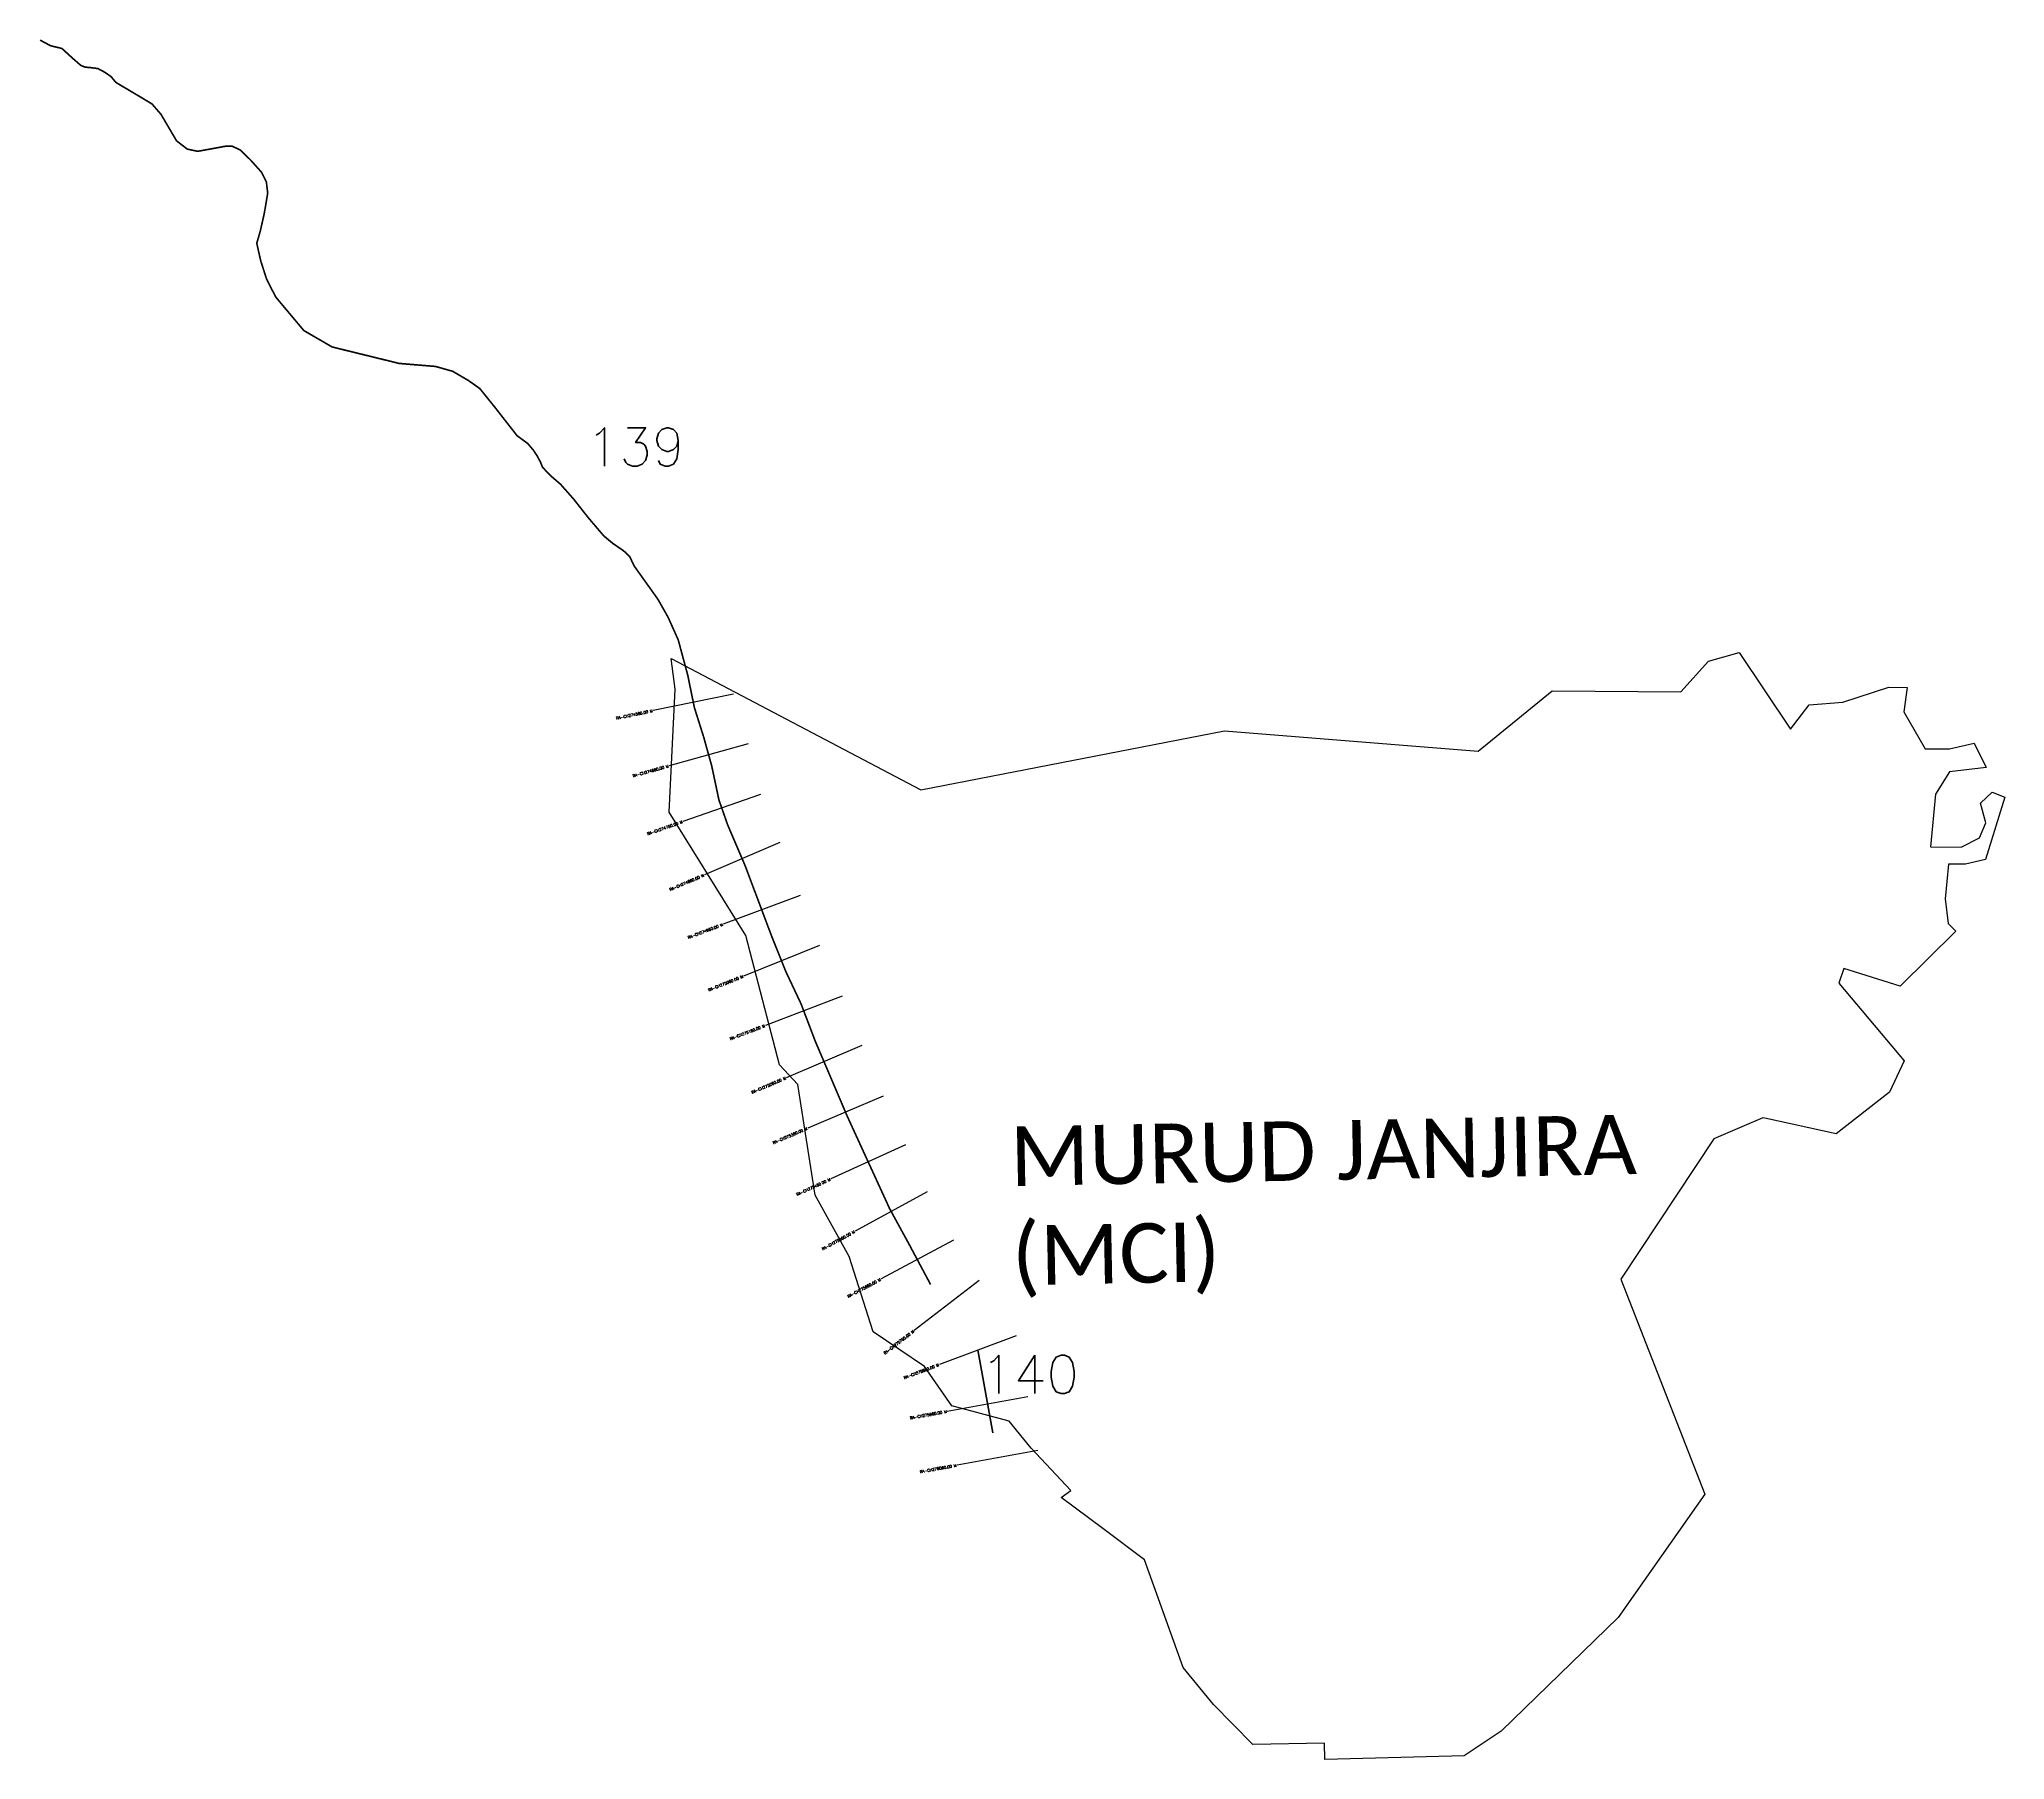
# Model space of a CAD drawing. Header units: metres. Extents: x 282509 to 286101, y 2026331 to 2029474.
import ezdxf
from ezdxf.enums import TextEntityAlignment as Align

# ---------------------------------------------------------------- set-up
doc = ezdxf.new("R2010")
doc.units = ezdxf.units.M
for name, color, linetype in [('CS', 134, 'Continuous'), ('CSMark', 6, 'Continuous'), ('NATURALLY PROTECTED', 3, 'Continuous'), ('VILLAGE NAME', 250, 'Continuous')]:
    doc.layers.add(name, color=color, linetype=linetype)
doc.styles.get("Standard").update_dxf_attribs({"font": 'simplex.shx'})

msp = doc.modelspace()

# ---------------------------------------------------------------- linework, layer by layer
at = {"color": 6, "flags": 128}
msp.add_lwpolyline([(283664, 2028342.4), (284120.2, 2028102.8), (284674.7, 2028210.2), (285138.6, 2028173), (285273.8, 2028283.8), (285508.7, 2028281.9), (285559.4, 2028337.4), (285615.5, 2028353.8), (285709.4, 2028213.2), (285743.3, 2028257.7), (285804.9, 2028262.8), (285889, 2028290), (285922.6, 2028289.8), (285916.6, 2028245.1), (285955.2, 2028177.7), (286000, 2028177.3), (286044.8, 2028188.1), (286066.8, 2028143.2), (285999.9, 2028135.4), (285974.5, 2028094.9), (285965, 2027998.6), (286020.9, 2027998.2), (286054.6, 2028014.7), (286066, 2028042.6), (286056.6, 2028078.1), (286077.7, 2028098.4), (286100.7, 2028089), (286065.5, 2027975.5), (286029.1, 2027966.7), (285998.3, 2027966.9), (285992.2, 2027903.3), (285997.4, 2027858.6), (286011.3, 2027844.5), (285910, 2027744.1), (285806.6, 2027776.2), (285797.5, 2027749.5), (285917.1, 2027607.5), (285890, 2027550.6), (285793, 2027474.3), (285662.4, 2027502.6), (285659, 2027503.3), (285569.3, 2027464.9), (285399.4, 2027208.9), (285552.9, 2026816.2), (285394.5, 2026590.7), (285180.3, 2026382.9), (285113.2, 2026337.9), (284858.4, 2026330.9), (284857.8, 2026361.2), (284727, 2026358.7), (284655, 2026431.9), (284599.6, 2026499.4), (284528.5, 2026695.7), (284452.4, 2026752.9), (284376.4, 2026810), (284394.2, 2026822.4), (284321.6, 2026900.2), (284281.1, 2026949.5), (284176.8, 2026977.3), (284126.7, 2027048.9), (284032.6, 2027112.2), (283988.9, 2027250.4), (283926.6, 2027362.1), (283894.9, 2027564.6), (283861.4, 2027600.5), (283800.4, 2027836.6), (283660.1, 2028061.8), (283671.1, 2028286.7), (283664, 2028342.4)], dxfattribs=at)
at = {"layer": 'CS'}
for p, q in [((283777.7, 2028277.6), (283630.8, 2028247.3)), ((283804.4, 2028186.5), (283659.9, 2028146.4)), ((283826.9, 2028094.3), (283685.3, 2028044.7)), ((283862.4, 2028006.3), (283724.5, 2027947.2)), ((283899.4, 2027909.8), (283759, 2027857)), ((283935, 2027818.1), (283795.8, 2027762.3)), ((283976, 2027725.5), (283835.9, 2027672.1)), ((284012, 2027635.3), (283874, 2027576.6)), ((284051.2, 2027543.3), (283913.2, 2027484.6)), ((284091.9, 2027454.3), (283955.5, 2027391.7)), ((284131.6, 2027368.2), (284000, 2027296.3)), ((284179.7, 2027279.7), (284047.3, 2027209.1)), ((284226.8, 2027206.2), (284107.8, 2027114.8)), ((284294.4, 2027105.4), (284154, 2027052.7)), ((284315.8, 2026994), (284168.2, 2026967.2)), ((284333.7, 2026895.6), (284186.1, 2026868.8))]:
    msp.add_line(p, q, dxfattribs=at)
at = {"layer": 'NATURALLY PROTECTED', "const_width": 3, "flags": 128}
for points in [[(282510.5, 2029472.2), (282529.6, 2029462), (282550.3, 2029457), (282570.3, 2029438.7), (282584.8, 2029426.1), (282592.6, 2029422.9), (282603, 2029422), (282616.2, 2029420.2), (282628.5, 2029413.6), (282640, 2029405.7), (282649, 2029394.9), (282673.2, 2029380.6), (282714.8, 2029355.8), (282731.4, 2029336.6), (282745.9, 2029311.9), (282759.9, 2029288.2), (282779.3, 2029273.2), (282798.4, 2029269.1), (282849.3, 2029278.4), (282861.6, 2029278.4), (282876.8, 2029271.3), (282896.1, 2029252.1), (282915.4, 2029230.5), (282923.9, 2029213.2), (282926.4, 2029192.9), (282920.1, 2029155.5), (282912.8, 2029123.3), (282906.4, 2029101.1), (282913.6, 2029069.1), (282924.3, 2029035.7), (282941.2, 2029002.7), (282992.4, 2028941.7), (283044.1, 2028911.7), (283166.7, 2028881.6), (283233.1, 2028876.1), (283264.5, 2028867.2), (283292.9, 2028850.6), (283313.8, 2028835.9), (283341.4, 2028801.7), (283382.2, 2028749.5), (283401.5, 2028735.4), (283412, 2028723), (283418.2, 2028713.7), (283425.1, 2028700.9), (283428.4, 2028692.2), (283442.7, 2028677.1), (283461.6, 2028660.8), (283485.3, 2028634), (283512.3, 2028599.7), (283540.5, 2028566.6), (283556.7, 2028553.1), (283577, 2028539.1), (283587.8, 2028529), (283596.3, 2028511.3), (283639.6, 2028450.6), (283658.1, 2028417.9), (283676.6, 2028376.6), (283693.9, 2028312.5), (283706.2, 2028252.7), (283723, 2028199.5), (283737.8, 2028146.4), (283751, 2028084.1), (283766.9, 2028038.7), (283799, 2027963.7), (283847.2, 2027835.6), (283873.4, 2027770.3), (283901, 2027711.8), (283927.1, 2027643.3), (283985.6, 2027506.1), (284062.8, 2027337.8), (284100, 2027269.7), (284137.8, 2027198.9)], [(284224, 2027080.2), (284251.6, 2026927.7)]]:
    msp.add_lwpolyline(points, dxfattribs=at)

# ---------------------------------------------------------------- texts
at = {"char_height": 70, "attachment_point": 1}
for s, insert in [('139', (283508.8, 2028764.1)), ('140', (284229.3, 2027069.8))]:
    msp.add_mtext_dynamic_manual_height_columns(s, width=95.172, gutter_width=1, heights=[0], dxfattribs=dict(at, insert=insert))
at = {"layer": 'CSMark'}
for s, rotation, p in [('RA-CH274560.00 M', 11.6576, (283629.8, 2028247.1)), ('RA-CH274660.00 M', 15.5425, (283659, 2028146.1)), ('RA-CH274760.00 M', 19.3079, (283684.4, 2028044.3)), ('RA-CH274860.00 M', 23.2085, (283723.6, 2027946.8)), ('RA-CH274960.00 M', 20.6174, (283758.1, 2027856.6)), ('RA-CH275060.00 M', 21.8534, (283794.9, 2027761.9)), ('RA-CH275160.00 M', 20.8784, (283834.9, 2027671.7)), ('RA-CH275260.00 M', 23.0655, (283873.1, 2027576.2)), ('RA-CH275360.00 M', 23.0655, (283912.3, 2027484.2)), ('RA-CH275460.00 M', 24.6522, (283954.6, 2027391.3)), ('RA-CH275560.00 M', 28.6472, (283999.1, 2027295.9)), ('RA-CH275660.00 M', 28.1009, (284046.5, 2027208.6)), ('RA-CH275760.00 M', 37.536, (284107, 2027114.2)), ('RA-CH275860.00 M', 20.5789, (284153, 2027052.3)), ('RA-CH275960.00 M', 10.2895, (284167.3, 2026967.1)), ('RA-CH276060.00 M', 10.2895, (284185.1, 2026868.7))]:
    msp.add_text(s, height=5, rotation=rotation, dxfattribs=at).set_placement(p, align=Align.MIDDLE_RIGHT)
at = {"layer": 'VILLAGE NAME', "insert": (284281.8, 2027487.4), "char_height": 108.748, "attachment_point": 1, "rotation": 1.1028}
msp.add_mtext_dynamic_manual_height_columns('{\\fCalibri|b0|i0|c0|p34;MURUD JANJIRA (MCI)}', width=1174.7, gutter_width=543.7, heights=[0], dxfattribs=at)

doc.saveas('drawing.dxf')
